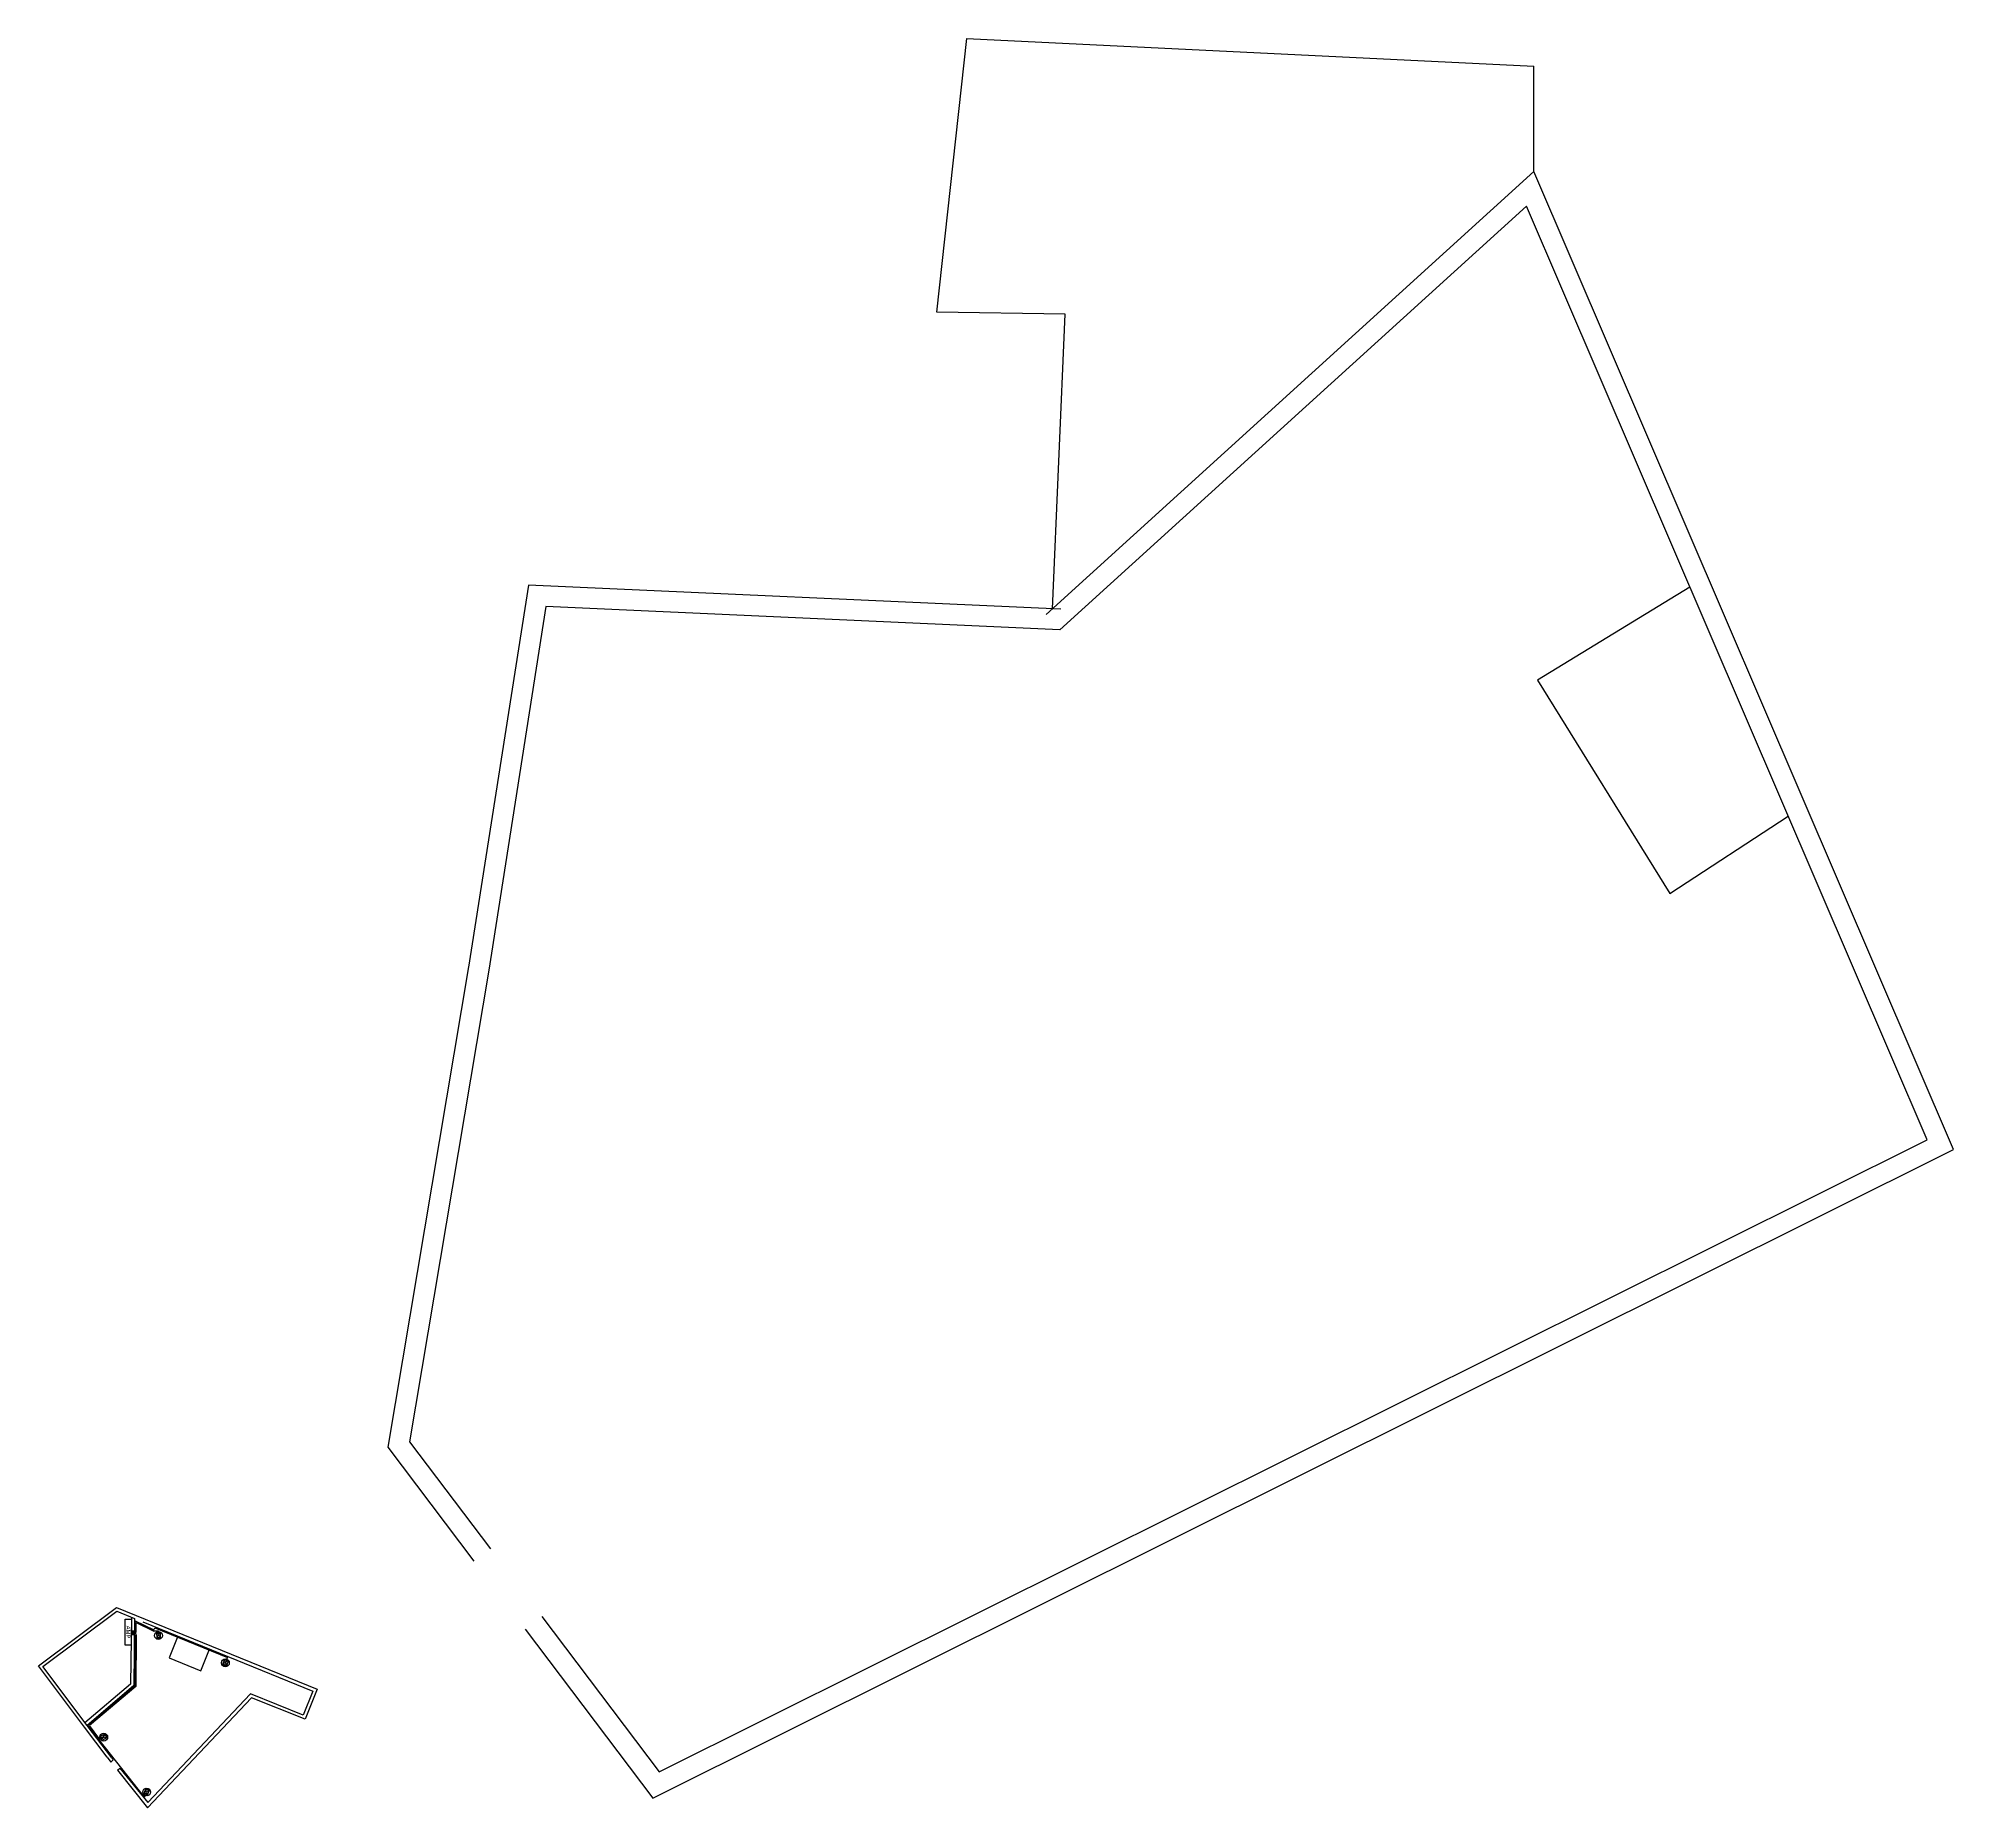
# Model space of a CAD drawing. Header units: millimetres. Extents: x -122 to 18470, y 1312 to 18486.
import ezdxf

# ---------------------------------------------------------------- set-up
doc = ezdxf.new("R2010")
doc.units = ezdxf.units.MM
doc.layers.add('Ligação exterior', color=171, linetype='Continuous')
doc.layers.add('Line_RIGHT', color=1, linetype='Continuous')
doc.layers.add('LINE_LEFT', color=2, linetype='Continuous', plot=False)
doc.styles.add('Standar', font='GOTHIC.TTF', dxfattribs={"height": 1.35})

# ---------------------------------------------------------------- blocks, each defined once
blk = doc.blocks.new('*U2')
at = {"color": 0, "linetype": 'Continuous'}
for p, q in [((-0.16, 0.2), (-0.16, -0.27)), ((0.16, 0.2), (-0.16, 0.2)), ((0.16, -0.27), (0.16, 0.2)), ((-0.16, -0.27), (0.16, -0.27))]:
    blk.add_line(p, q, dxfattribs=at)
for centre, radius in [((0, 0.1), 0.0622), ((0, 0.1), 0.0399), ((0, -0.14), 0.115), ((0, -0.14), 0.0983)]:
    blk.add_circle(centre, radius, dxfattribs=at)
blk = doc.blocks.new('*U4')
at = {"color": 0, "linetype": 'Continuous'}
for p, q in [((-0.16, 0.2), (-0.16, -0.27)), ((0.16, 0.2), (-0.16, 0.2)), ((0.16, -0.27), (0.16, 0.2)), ((-0.16, -0.27), (0.16, -0.27))]:
    blk.add_line(p, q, dxfattribs=at)
for centre, radius in [((0, 0.1), 0.0622), ((0, 0.1), 0.0399), ((0, -0.14), 0.115), ((0, -0.14), 0.0983)]:
    blk.add_circle(centre, radius, dxfattribs=at)
blk = doc.blocks.new('*U5')
at = {"color": 0, "linetype": 'Continuous'}
for p, q in [((-0.16, 0.2), (-0.16, -0.27)), ((0.16, 0.2), (-0.16, 0.2)), ((0.16, -0.27), (0.16, 0.2)), ((-0.16, -0.27), (0.16, -0.27))]:
    blk.add_line(p, q, dxfattribs=at)
for centre, radius in [((0, 0.1), 0.0622), ((0, 0.1), 0.0399), ((0, -0.14), 0.115), ((0, -0.14), 0.0983)]:
    blk.add_circle(centre, radius, dxfattribs=at)

msp = doc.modelspace()

# ---------------------------------------------------------------- linework, layer by layer
for p, q in [((8600, 15829), (8891, 18486)), ((8891, 18486), (14396, 18217)), ((14396, 17194), (14396, 18217)), ((9847, 15808), (8600, 15829)), ((9721, 12948), (9847, 15808)), ((-122, 2688), (636, 3255)), ((-77, 2682), (641, 3219)), ((636, 3255), (2586, 2461)), ((641, 3219), (813, 3149)), ((781, 3162), (774, 2512)), ((813, 3149), (806, 2497)), ((893, 3116), (2544, 2443)), ((1233, 2977), (1147, 2765)), ((1454, 2640), (1540, 2852)), ((325, 2092), (-122, 2688)), ((351, 2111), (-77, 2682)), ((1147, 2765), (1454, 2640)), ((774, 2512), (330, 2136)), ((806, 2497), (351, 2111)), ((2544, 2443), (2449, 2211)), ((2586, 2461), (2467, 2170)), ((938, 1312), (1947, 2379)), ((940, 1361), (1939, 2417)), ((2449, 2211), (1939, 2417)), ((2467, 2170), (1947, 2379)), ((546, 1801), (325, 2092)), ((591, 1795), (351, 2111)), ((546, 1801), (583, 1755)), ((583, 1755), (605, 1777)), ((591, 1795), (605, 1777)), ((647, 1675), (670, 1697)), ((647, 1675), (938, 1312)), ((670, 1697), (940, 1361))]:
    msp.add_line(p, q)
for points in [[(4604, 3046), (5843, 1406), (18470, 7700), (14396, 17194), (9660, 12892)], [(4764, 3167), (5903, 1659), (18212, 7795), (14323, 16857), (9794, 12744)], [(9803, 12944), (4635, 13179), (4053, 9472)], [(15909, 13160), (14429, 12256), (15716, 10184), (16863, 10937)], [(9794, 12744), (4804, 12971), (4251, 9441)], [(4054, 9474), (3271, 4811), (4106, 3705)], [(4251, 9441), (3482, 4863), (4266, 3826)]]:
    msp.add_lwpolyline(points)
at = {"layer": 'Ligação exterior', "color": 6, "linetype": 'Continuous', "lineweight": -3}
msp.add_lwpolyline([(781, 3142), (778, 2890), (720, 2891), (722, 3143)], close=True, dxfattribs=at)
at = {"layer": 'LINE_LEFT'}
for p, q in [((779, 3016), (828, 3016)), ((779, 3005), (828, 3005)), ((828, 2994), (823, 2489)), ((828, 3016), (828, 3109)), ((828, 3109), (1000, 3025)), ((1044, 3025), (1000, 3025)), ((1044, 3012), (1044, 3025)), ((823, 2489), (374, 2109)), ((476, 1975), (374, 2109)), ((488, 1984), (476, 1975))]:
    msp.add_line(p, q, dxfattribs=at)
for centre in [(1044, 2983), (513, 1997)]:
    msp.add_circle(centre, 37.9, dxfattribs=at)
at = {"layer": 'Line_RIGHT'}
for p, q in [((779, 3027), (817, 3027)), ((779, 2994), (817, 2994)), ((817, 2994), (812, 2494)), ((817, 3027), (817, 3126)), ((817, 3126), (1000, 3037)), ((1000, 3037), (1010, 3058)), ((1010, 3058), (1715, 2769)), ((1705, 2745), (1715, 2769)), ((812, 2494), (359, 2110)), ((908, 1413), (359, 2110)), ((918, 1437), (908, 1413))]:
    msp.add_line(p, q, dxfattribs=at)
at = {"layer": 'Line_RIGHT', "linetype": 'Continuous'}
for p, q in [((1666, 2700), (1687, 2753)), ((1701, 2685), (1666, 2700)), ((1687, 2753), (1723, 2738)), ((1723, 2738), (1701, 2685))]:
    msp.add_line(p, q, dxfattribs=at)
at = {"layer": 'Line_RIGHT'}
for centre in [(1694, 2718), (929, 1464)]:
    msp.add_circle(centre, 37.9, dxfattribs=at)
at = {"layer": 'Line_RIGHT', "linetype": 'Continuous'}
for centre, radius in [((1689, 2708), 13.8), ((1689, 2708), 11.8), ((1700, 2734), 7.46), ((1700, 2734), 4.78)]:
    msp.add_circle(centre, radius, dxfattribs=at)

# ---------------------------------------------------------------- block references
at = {"layer": 'LINE_LEFT', "linetype": 'Continuous', "xscale": 119.8649762896382, "yscale": 119.8649762896382, "zscale": 119.8649762896382}
for name, p, rotation in [('*U2', (1045, 2988), 2.096987995517071), ('*U4', (509, 1996), 118.0999483707428)]:
    msp.add_blockref(name, p, dxfattribs=dict(at, rotation=rotation))
at = {"layer": 'Line_RIGHT', "linetype": 'Continuous', "xscale": 119.8649762896382, "yscale": 119.8649762896382, "zscale": 119.8649762896382, "rotation": 158.6012187131359}
msp.add_blockref('*U5', (926, 1460), dxfattribs=at)

# ---------------------------------------------------------------- texts
at = {"layer": 'Ligação exterior', "color": 6, "linetype": 'Continuous', "lineweight": -3, "insert": (751, 3017), "char_height": 41.2, "attachment_point": 5, "rotation": 269.3962, "style": 'Standar'}
msp.add_mtext_dynamic_manual_height_columns('\\pxqc;AMP', width=72.6, gutter_width=206, heights=[0], dxfattribs=at)

doc.saveas('drawing.dxf')
